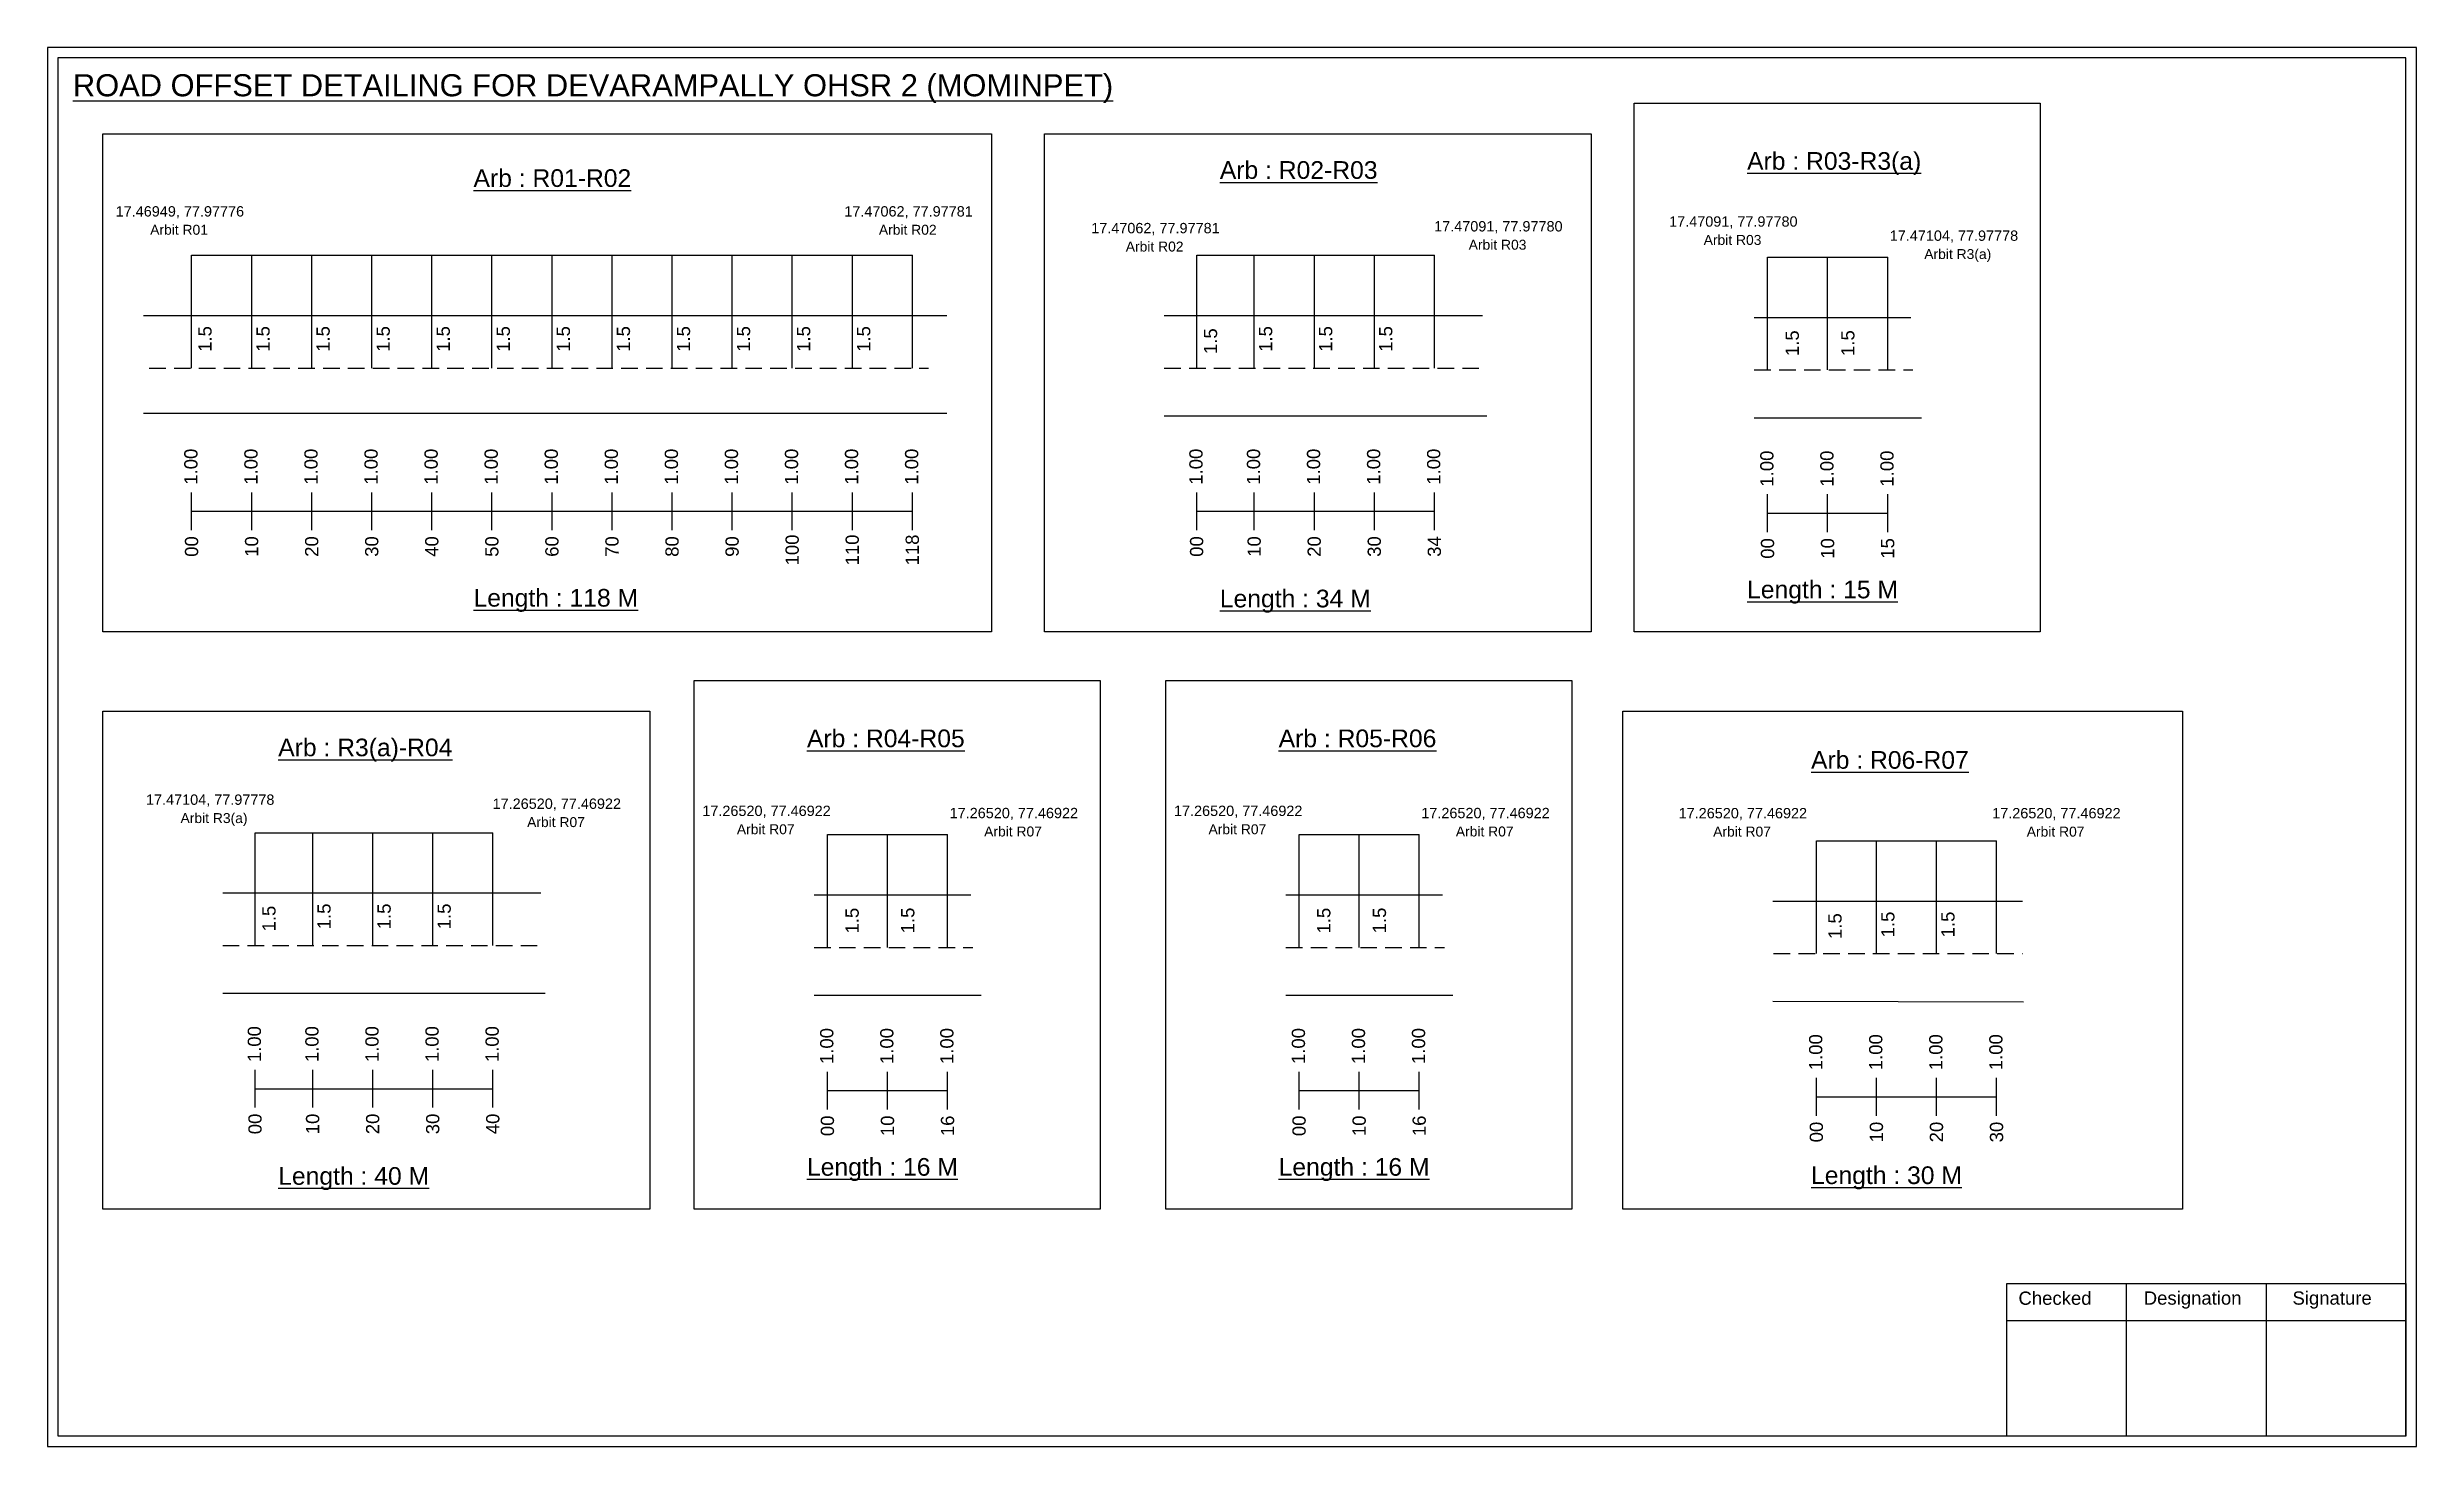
# Model space of a CAD drawing. Header units: inches. Extents: x 264 to 4896, y 229 to 3306.
# Drawn here: x 857 to 1394, y 229 to 545 of the extents above; entities that cross this region are included whole.
import ezdxf

# ---------------------------------------------------------------- set-up
doc = ezdxf.new("R2010")
doc.units = ezdxf.units.IN
doc.header["$MEASUREMENT"] = 0
doc.linetypes.add('DASHED2', pattern=[0.375, 0.25, -0.125])
doc.layers.add('PDF_Geometry', color=7, linetype='Continuous')
doc.layers.add('PDF_Text', color=5, linetype='Continuous')
doc.styles.add('PDF Arial', font='arial.ttf')
doc.styles.get("Standard").update_dxf_attribs({"font": 'arial.ttf'})

msp = doc.modelspace()

# ---------------------------------------------------------------- texts
at = {"color": 242, "true_color": 0xcd2027}
for s, height, p in [('%%UROAD OFFSET DETAILING FOR DEVARAMPALLY OHSR 2 (MOMINPET)', 5, (863.13, 534.4)), ('%%UArb : R03-R3(a)', 4, (1242.22, 517.77)), ('%%UArb : R01-R02', 4, (953.84, 513.89)), ('%%UArb : R02-R03', 4, (1122.83, 515.72)), ('%%ULength : 15 M', 4, (1242.22, 420.77)), ('%%ULength : 118 M', 4, (953.84, 418.89)), ('%%ULength : 34 M', 4, (1122.83, 418.72)), ('%%UArb : R3(a)-R04', 4, (909.62, 385.02)), ('%%UArb : R04-R05', 4, (1029.35, 387.07)), ('%%UArb : R05-R06', 4, (1136.15, 387.07)), ('%%UArb : R06-R07', 4, (1256.7, 382.19)), ('%%ULength : 40 M', 4, (909.62, 288.02)), ('%%ULength : 16 M', 4, (1029.35, 290.07)), ('%%ULength : 16 M', 4, (1136.15, 290.07)), ('%%ULength : 30 M', 4, (1256.7, 288.19))]:
    msp.add_text(s, height=height, dxfattribs=at).set_placement(p)
at = {"color": 5}
for s, height, p in [('17.46949, 77.97776', 2.34, (872.81, 507.19)), ('Arbit R01', 2.246, (880.63, 503.07)), ('17.47062, 77.97781', 2.34, (1037.81, 507.19)), ('Arbit R02', 2.246, (1045.63, 503.07)), ('17.47062, 77.97781', 2.34, (1093.71, 503.4)), ('17.47091, 77.97780', 2.34, (1171.36, 503.81)), ('17.47091, 77.97780', 2.34, (1224.57, 504.89)), ('Arbit R02', 2.246, (1101.53, 499.27)), ('Arbit R03', 2.246, (1179.18, 499.68)), ('Arbit R03', 2.246, (1232.39, 500.77)), ('17.47104, 77.97778', 2.34, (1274.52, 501.69)), ('Arbit R3(a)', 2.2464, (1282.34, 497.57)), ('17.47104, 77.97778', 2.34, (879.68, 374.03)), ('Arbit R3(a)', 2.2464, (887.5, 369.9)), ('17.26520, 77.46922', 2.34, (958.16, 373.11)), ('Arbit R07', 2.246, (965.98, 368.99)), ('17.26520, 77.46922', 2.34, (1005.65, 371.5)), ('17.26520, 77.46922', 2.34, (1061.65, 371)), ('17.26520, 77.46922', 2.34, (1112.45, 371.5)), ('17.26520, 77.46922', 2.34, (1168.45, 371)), ('17.26520, 77.46922', 2.34, (1226.72, 370.97)), ('17.26520, 77.46922', 2.34, (1297.72, 370.97)), ('Arbit R07', 2.246, (1013.47, 367.37)), ('Arbit R07', 2.246, (1069.47, 366.87)), ('Arbit R07', 2.246, (1120.27, 367.37)), ('Arbit R07', 2.246, (1176.27, 366.87)), ('Arbit R07', 2.246, (1234.54, 366.84)), ('Arbit R07', 2.246, (1305.54, 366.84))]:
    msp.add_text(s, height=height, dxfattribs=at).set_placement(p)
for p in [(894.53, 476.56), (907.68, 476.56), (921.28, 476.56), (934.88, 476.56), (948.48, 476.56), (962.08, 476.56), (975.68, 476.56), (989.28, 476.56), (1002.88, 476.56), (1016.48, 476.56), (1030.08, 476.56), (1043.68, 476.56), (1122.22, 476.06), (1134.69, 476.56), (1148.29, 476.56), (1161.89, 476.56), (1253.94, 475.6), (1266.53, 475.63), (909.02, 345.36), (921.49, 345.86), (935.09, 345.86), (948.69, 345.86), (1041.07, 344.9), (1053.67, 344.93), (1147.87, 344.9), (1160.46, 344.93), (1263.63, 343.66), (1275.59, 344.03), (1289.19, 344.03)]:
    msp.add_text('1.5', height=3, rotation=90).set_placement(p)
at = {"color": 217, "true_color": 0x93278f}
for s, p in [('1.00', (891.34, 446.48)), ('1.00', (904.94, 446.48)), ('1.00', (918.54, 446.48)), ('1.00', (932.14, 446.48)), ('1.00', (945.74, 446.48)), ('1.00', (959.34, 446.48)), ('1.00', (972.94, 446.48)), ('1.00', (986.54, 446.48)), ('1.00', (1000.14, 446.48)), ('1.00', (1013.74, 446.48)), ('1.00', (1027.34, 446.48)), ('1.00', (1040.94, 446.48)), ('1.00', (1054.54, 446.48)), ('1.00', (1118.92, 446.48)), ('1.00', (1131.95, 446.48)), ('1.00', (1145.55, 446.48)), ('1.00', (1159.15, 446.48)), ('1.00', (1172.75, 446.48)), ('1.00', (1248.19, 446.05)), ('1.00', (1261.79, 446.05)), ('1.00', (1275.39, 446.05)), ('00', (891.49, 430.16)), ('10', (905.09, 430.16)), ('20', (918.69, 430.16)), ('30', (932.29, 430.16)), ('40', (945.89, 430.16)), ('50', (959.49, 430.16)), ('60', (973.09, 430.16)), ('70', (986.69, 430.16)), ('80', (1000.29, 430.16)), ('90', (1013.89, 430.16)), ('100', (1027.49, 428.21)), ('110', (1041.09, 428.21)), ('118', (1054.69, 428.21)), ('00', (1119.07, 430.16)), ('10', (1132.1, 430.16)), ('20', (1145.7, 430.16)), ('30', (1159.3, 430.16)), ('34', (1172.9, 430.16)), ('00', (1248.34, 429.73)), ('10', (1261.94, 429.73)), ('15', (1275.54, 429.73)), ('1.00', (905.71, 315.78)), ('1.00', (918.75, 315.78)), ('1.00', (932.35, 315.78)), ('1.00', (945.95, 315.78)), ('1.00', (959.55, 315.78)), ('1.00', (1035.32, 315.35)), ('1.00', (1048.92, 315.35)), ('1.00', (1062.52, 315.35)), ('1.00', (1142.12, 315.35)), ('1.00', (1155.72, 315.35)), ('1.00', (1169.32, 315.35)), ('1.00', (1259.25, 313.95)), ('1.00', (1272.85, 313.95)), ('1.00', (1286.45, 313.95)), ('1.00', (1300.05, 313.95)), ('00', (905.86, 299.46)), ('10', (918.9, 299.46)), ('20', (932.5, 299.46)), ('30', (946.1, 299.46)), ('40', (959.7, 299.46)), ('00', (1035.47, 299.03)), ('10', (1049.07, 299.03)), ('16', (1062.67, 299.03)), ('00', (1142.27, 299.03)), ('10', (1155.87, 299.03)), ('16', (1169.47, 299.03)), ('00', (1259.4, 297.63)), ('10', (1273, 297.63)), ('20', (1286.6, 297.63)), ('30', (1300.2, 297.63))]:
    msp.add_text(s, height=3, rotation=90, dxfattribs=at).set_placement(p)
at = {"layer": 'PDF_Text', "color": 7, "attachment_point": 7, "style": 'PDF Arial'}
for s, insert, char_height in [('Checked', (1303.67, 260.81), 3.001), ('Designation', (1332.04, 259.98), 3.0006), ('Signature', (1365.72, 259.98), 3.001)]:
    msp.add_mtext(s, dxfattribs=dict(at, insert=insert, char_height=char_height))

# ---------------------------------------------------------------- linework, layer by layer
at = {"color": 5}
for p, q in [((890.02, 498.42), (1053.22, 498.42)), ((1117.59, 498.42), (1171.43, 498.42)), ((1246.86, 497.99), (1274.06, 497.99)), ((904.38, 367.72), (958.22, 367.72)), ((1034, 367.29), (1061.2, 367.29)), ((1140.79, 367.29), (1167.99, 367.29)), ((1257.92, 365.89), (1298.72, 365.89))]:
    msp.add_line(p, q, dxfattribs=at)
for p, q in [((890.02, 472.89), (890.02, 498.42)), ((903.62, 472.89), (903.62, 498.42)), ((917.22, 472.89), (917.22, 498.42)), ((930.82, 472.89), (930.82, 498.42)), ((944.42, 472.89), (944.42, 498.42)), ((958.02, 472.89), (958.02, 498.42)), ((971.62, 472.89), (971.62, 498.42)), ((985.22, 472.89), (985.22, 498.42)), ((998.82, 472.89), (998.82, 498.42)), ((1012.42, 472.89), (1012.42, 498.42)), ((1026.02, 472.89), (1026.02, 498.42)), ((1039.62, 472.89), (1039.62, 498.42)), ((1053.22, 472.89), (1053.22, 498.42)), ((1117.59, 472.89), (1117.59, 498.42)), ((1130.63, 472.89), (1130.63, 498.42)), ((1144.23, 472.89), (1144.23, 498.42)), ((1157.83, 472.89), (1157.83, 498.42)), ((1171.43, 472.89), (1171.43, 498.42)), ((1246.86, 472.45), (1246.86, 497.99)), ((1260.46, 472.45), (1260.46, 497.99)), ((1274.06, 472.45), (1274.06, 497.99)), ((879.14, 484.77), (1061.04, 484.77)), ((1110.25, 484.77), (1182.28, 484.77)), ((1243.86, 484.34), (1279.29, 484.34)), ((1061.04, 462.58), (879.14, 462.58)), ((1110.25, 462.08), (1183.28, 462.08)), ((1243.86, 461.65), (1281.68, 461.65)), ((904.38, 342.19), (904.38, 367.72)), ((917.42, 342.19), (917.42, 367.72)), ((931.02, 342.19), (931.02, 367.72)), ((944.62, 342.19), (944.62, 367.72)), ((958.22, 342.19), (958.22, 367.72)), ((1034, 341.76), (1034, 367.29)), ((1047.6, 341.76), (1047.6, 367.29)), ((1061.2, 341.76), (1061.2, 367.29)), ((1140.79, 341.76), (1140.79, 367.29)), ((1154.39, 341.76), (1154.39, 367.29)), ((1167.99, 341.76), (1167.99, 367.29)), ((1257.92, 340.35), (1257.92, 365.89)), ((1271.52, 340.35), (1271.52, 365.89)), ((1285.12, 340.35), (1285.12, 365.89)), ((1298.72, 340.35), (1298.72, 365.89)), ((897.04, 354.07), (969.07, 354.07)), ((1030.99, 353.64), (1066.42, 353.64)), ((1137.79, 353.64), (1173.22, 353.64)), ((1248.08, 352.24), (1304.57, 352.24)), ((897.04, 331.39), (970.07, 331.39)), ((1030.99, 330.95), (1068.82, 330.95)), ((1137.79, 330.95), (1175.61, 330.95)), ((1248.08, 329.55), (1304.79, 329.42))]:
    msp.add_line(p, q)
at = {"linetype": 'DASHED2', "ltscale": 15}
for p, q in [((880.41, 472.89), (1056.83, 472.89)), ((1110.25, 472.89), (1182.78, 472.89)), ((1243.86, 472.45), (1279.77, 472.45)), ((897.04, 342.19), (969.57, 342.19)), ((1030.99, 341.76), (1066.91, 341.76)), ((1137.79, 341.76), (1173.71, 341.76)), ((1248.23, 340.35), (1304.57, 340.35))]:
    msp.add_line(p, q, dxfattribs=at)
at = {"color": 217, "true_color": 0x93278f}
for p, q in [((890.02, 436.19), (890.02, 444.74)), ((890.02, 440.46), (1053.22, 440.49)), ((903.62, 436.19), (903.62, 444.74)), ((917.22, 436.19), (917.22, 444.74)), ((930.82, 436.19), (930.82, 444.74)), ((944.42, 436.19), (944.42, 444.74)), ((958.02, 436.19), (958.02, 444.74)), ((971.62, 436.19), (971.62, 444.74)), ((985.22, 436.19), (985.22, 444.74)), ((998.82, 436.19), (998.82, 444.74)), ((1012.42, 436.19), (1012.42, 444.74)), ((1026.02, 436.19), (1026.02, 444.74)), ((1039.62, 436.19), (1039.62, 444.74)), ((1053.22, 436.19), (1053.22, 444.74)), ((1117.59, 436.19), (1117.59, 444.74)), ((1117.59, 440.46), (1171.43, 440.47)), ((1130.63, 436.19), (1130.63, 444.74)), ((1144.23, 436.19), (1144.23, 444.74)), ((1157.83, 436.19), (1157.83, 444.74)), ((1171.43, 436.19), (1171.43, 444.74)), ((1246.86, 435.75), (1246.86, 444.31)), ((1246.86, 440.02), (1274.06, 440.02)), ((1260.46, 435.75), (1260.46, 444.31)), ((1274.06, 435.75), (1274.06, 444.31)), ((904.38, 305.49), (904.38, 314.05)), ((917.42, 305.49), (917.42, 314.05)), ((931.02, 305.49), (931.02, 314.05)), ((944.62, 305.49), (944.62, 314.05)), ((958.22, 305.49), (958.22, 314.05)), ((1034, 305.06), (1034, 313.61)), ((1047.6, 305.06), (1047.6, 313.61)), ((1061.2, 305.06), (1061.2, 313.61)), ((1140.79, 305.06), (1140.79, 313.61)), ((1154.39, 305.06), (1154.39, 313.61)), ((1167.99, 305.06), (1167.99, 313.61)), ((1257.92, 303.65), (1257.92, 312.21)), ((1271.52, 303.65), (1271.52, 312.21)), ((1285.12, 303.65), (1285.12, 312.21)), ((1298.72, 303.65), (1298.72, 312.21)), ((904.38, 309.76), (958.22, 309.77)), ((1034, 309.33), (1061.2, 309.33)), ((1140.79, 309.33), (1167.99, 309.33)), ((1257.92, 307.92), (1298.72, 307.93))]:
    msp.add_line(p, q, dxfattribs=at)
for points in [[(1216.65, 532.83), (1308.59, 532.83), (1308.59, 413.22), (1216.65, 413.22)], [(869.92, 525.9), (1071.16, 525.9), (1071.16, 413.22), (869.92, 413.22)], [(1083.13, 525.9), (1206.93, 525.9), (1206.93, 413.22), (1083.13, 413.22)], [(1003.79, 402.13), (1095.73, 402.13), (1095.73, 282.53), (1003.79, 282.53)], [(1110.58, 402.13), (1202.53, 402.13), (1202.53, 282.53), (1110.58, 282.53)], [(869.92, 395.21), (993.73, 395.21), (993.73, 282.53), (869.92, 282.53)], [(1214.06, 395.21), (1340.81, 395.21), (1340.81, 282.53), (1214.06, 282.53)]]:
    msp.add_lwpolyline(points, close=True)
at = {"layer": 'PDF_Geometry'}
for points in [[(857.35, 545.47), (857.35, 228.76), (1393.82, 228.76), (1393.82, 545.47)], [(859.68, 543.14), (859.68, 231.18), (1391.4, 231.18), (1391.4, 543.14)]]:
    msp.add_lwpolyline(points, close=True, dxfattribs=at)
at = {"layer": 'PDF_Geometry', "color": 242, "true_color": 0xcc1f26}
msp.add_lwpolyline([(1391.4, 231.09), (1301.06, 231.09), (1301.06, 265.7), (1391.4, 265.7)], close=True, dxfattribs=at)
for points in [[(1328.04, 265.7), (1328.04, 231.09)], [(1359.77, 265.7), (1359.77, 231.09)], [(1301.06, 257.32), (1391.4, 257.32)]]:
    msp.add_lwpolyline(points, dxfattribs=at)

msp.set_redraw_order([(e.dxf.handle, doc.entitydb.next_handle()) for e in msp.query("TEXT MTEXT ATTDEF DIMENSION ARC_DIMENSION")])  # texts and dimensions are drawn at this point

doc.saveas('drawing.dxf')
